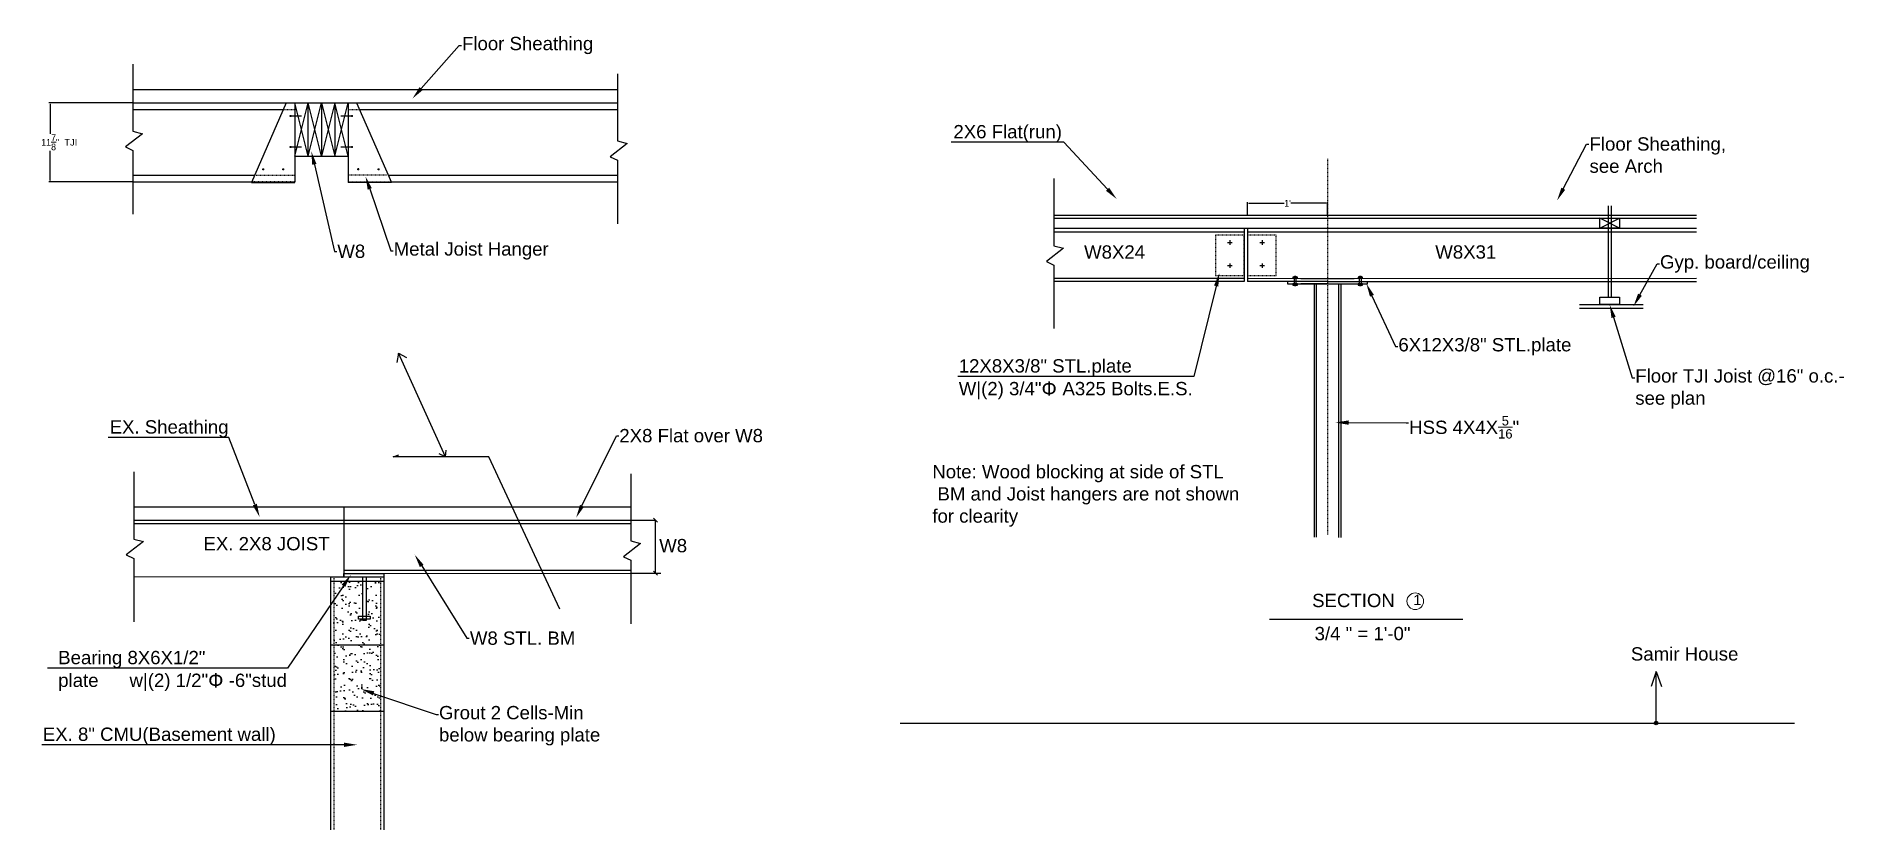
# Model space of a CAD drawing. Header units: inches. Extents: x -626 to 494, y -342 to 350.
# Drawn here: x -496.9 to -225.3, y -341.8 to -222.5 of the extents above; entities that cross this region are included whole.
import ezdxf
from ezdxf import colors
from ezdxf.entities.mleader import LeaderData, LeaderLine
from ezdxf.math import Vec2, Vec3

# ---------------------------------------------------------------- set-up
doc = ezdxf.new("R2010")
doc.units = ezdxf.units.IN
doc.header["$MEASUREMENT"] = 0
doc.linetypes.add('ACAD_ISO03W100', pattern=[30, 12, -18])
doc.layers.add('S-Text', color=3, linetype='Continuous', lineweight=0)
doc.styles.add('(FE) ARIAL 1-4', font='arial.ttf', dxfattribs={"height": 4.5})
doc.styles.add('ADESK1', font='BKANT.TTF')
doc.dimstyles.get("Standard").update_dxf_attribs({"dimtxt": 1, "dimasz": 0.18, "dimexe": 0.18, "dimexo": 0.0625, "dimgap": 0.09, "dimtad": 0, "dimtih": 1, "dimtoh": 1, "dimdec": 4, "dimzin": 0, "dimdsep": 46, "dimtxsty": 'ADESK1', "dimcen": 0.09, "dimadec": 0, "dimazin": 0, "dimtfac": 1, "dimtdec": 4, "dimtofl": 0, "dimtmove": 0, "dimatfit": 3, "dimfxl": 1, "dimtolj": 1, "dimtzin": 0, "dimarcsym": 0})

msp = doc.modelspace()

# ---------------------------------------------------------------- texts
at = {"layer": 'S-Text', "ltscale": 48, "attachment_point": 1, "style": '(FE) ARIAL 1-4'}
for s, width, gutter_width, heights, insert, char_height in [('TJI', 0.72026823, 1, [0], (-492.637687, -237.946008), 1), ('W8X24', 10.27259463, 1, [0], (-339.429634, -253.936834), 2), ('W8X31', 10.27259463, 1, [0], (-286.665933, -253.936834), 2), ('Note: Wood blocking at side of STL\\P BM and Joist hangers are not shown \\Pfor clearity', 52.22506468, 1, [20.964908], (-362.231424, -286.943643), 2), ('EX. 2X8 JOIST', 25.39375182, 1, [0], (-471.728458, -297.766342), 2), ('W8', 1.39505569, 1, [0], (-403.264442, -298.062089), 2), ('SECTION\\~', 25.39375182, 1, [0], (-305.166369, -306.302592), 2), ('1', 2.47243417, 5.346163, [0], (-289.964596, -306.451915), 1.539695), ('3/4 " = 1\'-0"', 25.39375182, 1, [0], (-304.789882, -311.269182), 2), ('Samir House', 25.39375182, 1, [0], (-257.270974, -314.329026), 2)]:
    msp.add_mtext_dynamic_manual_height_columns(s, width=width, gutter_width=gutter_width, heights=heights, dxfattribs=dict(at, insert=insert, char_height=char_height))

# ---------------------------------------------------------------- blocks, each defined once
blk = doc.blocks.new('*D28')
at = {"layer": 'Defpoints', "color": 0, "ltscale": 48, "transparency": 16777216}
for p in [(-482.24, -232.52), (-494.77, -244.39), (-482.36, -244.39)]:
    blk.add_point(p, dxfattribs=at)
at = {"layer": 'S-Text', "color": 0, "lineweight": -2, "ltscale": 48, "transparency": 16777216}
for p, q in [((-482.3, -232.52), (-494.95, -232.52)), ((-494.77, -232.7), (-494.77, -237.18)), ((-494.77, -244.21), (-494.77, -239.73)), ((-482.42, -244.39), (-494.95, -244.39))]:
    blk.add_line(p, q, dxfattribs=at)
at = {"layer": 'S-Text', "color": 0, "ltscale": 48, "transparency": 16777216}
for points in [[(-494.8, -232.7), (-494.74, -232.7), (-494.77, -232.52)], [(-494.8, -244.21), (-494.74, -244.21), (-494.77, -244.39)]]:
    blk.add_solid(points, dxfattribs=at)
at = {"layer": 'S-Text', "color": 0, "ltscale": 48, "transparency": 16777216, "insert": (-494.77, -238.45), "char_height": 1, "attachment_point": 5, "style": 'ADESK1'}
blk.add_mtext('\\A1;11{\\H1x;\\S7/8;}"', dxfattribs=at)
blk = doc.blocks.new('*D37')
at = {"color": 0, "lineweight": -2, "transparency": 16777216}
for p, q in [((-314.87, -249.32), (-314.87, -247.43)), ((-314.69, -247.61), (-309.39, -247.61)), ((-303.05, -247.61), (-308.35, -247.61)), ((-302.87, -249.32), (-302.87, -247.43))]:
    blk.add_line(p, q, dxfattribs=at)
at = {"color": 0, "transparency": 16777216}
for points in [[(-314.69, -247.58), (-314.69, -247.64), (-314.87, -247.61)], [(-303.05, -247.58), (-303.05, -247.64), (-302.87, -247.61)]]:
    blk.add_solid(points, dxfattribs=at)
at = {"layer": 'Defpoints', "color": 0, "transparency": 16777216}
for p in [(-314.87, -247.61), (-314.87, -249.38), (-302.87, -249.38)]:
    blk.add_point(p, dxfattribs=at)
at = {"color": 0, "transparency": 16777216, "insert": (-308.87, -247.61), "char_height": 1, "attachment_point": 5, "style": 'ADESK1'}
blk.add_mtext("\\A1;1'", dxfattribs=at)

# ---------------------------------------------------------------- dimensions: what is measured, and where the dimension line sits
dim = msp.add_linear_dim(base=(-314.870661, -247.61057), p1=(-302.870661, -249.377818), p2=(-314.870661, -249.377818), dimstyle='Standard', override={"dimlunit": 4})
dim.commit()
dim.dimension.update_dxf_attribs({"geometry": '*D37', "text_midpoint": (-308.870661, -247.61057)})
at = {"layer": 'S-Text', "ltscale": 48}
dim = msp.add_linear_dim(base=(-494.770541, -244.392212), p1=(-482.241916, -232.517212), p2=(-482.359419, -244.392212), angle=90, dimstyle='Standard', override={"dimlunit": 4}, dxfattribs=at)
dim.commit()
dim.dimension.update_dxf_attribs({"geometry": '*D28', "text_midpoint": (-494.770541, -238.454712)})

# ---------------------------------------------------------------- hatches: boundary and pattern name
h = msp.add_hatch()
h.set_pattern_fill('AR-SAND', color=256)
h.paths.add_polyline_path([(-445.136935, -304.394113), (-447.220745, -304.394113), (-447.220745, -309.634943), (-446.699689, -309.634943), (-446.699689, -310.106547), (-447.220745, -310.106547), (-447.220745, -310.273761), (-447.848413, -310.273761), (-447.848413, -310.106547), (-448.425249, -310.106547), (-448.425249, -309.634943), (-447.848413, -309.634943), (-447.848413, -304.394113), (-452.136935, -304.394113), (-452.136935, -313.950935), (-445.136935, -313.950935)])
h.paths.add_polyline_path([(-445.136935, -313.950935), (-452.136935, -313.950935), (-452.136935, -323.929778), (-445.136935, -323.929778)])
h = msp.add_hatch(color=256)
h.dxf.hatch_style = 1
h.paths.add_polyline_path([(-253.490117, -325.448599, 0.4142135624), (-253.755275, -325.713757), (-253.490117, -325.713757)])
h.paths.add_polyline_path([(-253.490117, -325.448599), (-253.490117, -325.713757), (-253.224959, -325.713757, 0.4142135624)])
h.paths.add_polyline_path([(-253.224959, -325.713757), (-253.490117, -325.713757), (-253.755275, -325.713757, 1)])

# ---------------------------------------------------------------- linework, layer by layer
at = {"color": 1}
for p, q in [((-482.359419, -226.690426), (-482.359419, -236.782811)), ((-482.359419, -230.517212), (-409.539914, -230.517212)), ((-409.539914, -228.152283), (-409.539914, -238.244668)), ((-482.359419, -232.517212), (-409.539914, -232.517212)), ((-482.359419, -232.517212), (-409.539914, -232.517212)), ((-482.359419, -232.517212), (-409.539914, -232.517212)), ((-482.359419, -232.517212), (-409.539914, -232.517212)), ((-482.359419, -232.517212), (-409.539914, -232.517212)), ((-482.359419, -233.531838), (-459.755128, -233.531838)), ((-459.313998, -232.517212), (-464.531247, -244.517212)), ((-458.031474, -232.517212), (-458.031474, -244.392212)), ((-458.031474, -232.517212), (-458.031474, -240.517212)), ((-456.028458, -240.517212), (-458.031474, -232.517212)), ((-458.031474, -240.517212), (-456.028458, -232.517212)), ((-456.028458, -240.517212), (-456.028458, -232.517212)), ((-454.019512, -240.517212), (-456.028458, -232.517212)), ((-456.028458, -240.517212), (-454.006336, -232.517212)), ((-451.997065, -232.517212), (-454.019703, -240.517212)), ((-454.006336, -232.517212), (-454.019512, -240.517212)), ((-454.006336, -232.517212), (-451.997065, -240.517212)), ((-451.997065, -232.517212), (-451.997065, -240.517212)), ((-451.997065, -240.517212), (-450.007931, -232.517212)), ((-450.007931, -240.517212), (-451.997065, -232.517212)), ((-450.007931, -232.517212), (-450.007931, -244.517228)), ((-448.725407, -232.517212), (-443.508158, -244.517212)), ((-448.284277, -233.531838), (-409.539914, -233.531838)), ((-458.80652, -234.48384), (-458.530793, -234.48384)), ((-458.67486, -234.355083), (-458.67486, -234.610599)), ((-458.530793, -234.48384), (-457.030146, -234.48384)), ((-451.09604, -234.485058), (-449.595394, -234.485058)), ((-449.595394, -234.48384), (-449.319667, -234.48384)), ((-449.463734, -234.355083), (-449.463734, -234.610599)), ((-480.897346, -237.16686), (-483.474568, -239.154945)), ((-482.359419, -236.782811), (-480.897346, -237.16686)), ((-408.077841, -238.628717), (-410.655063, -240.616801)), ((-409.539914, -238.244668), (-408.077841, -238.628717)), ((-483.474568, -239.154945), (-482.359419, -239.697153)), ((-482.359419, -239.697153), (-482.359419, -249.230826)), ((-458.80652, -239.143122), (-458.530793, -239.143122)), ((-458.67486, -239.014365), (-458.67486, -239.269881)), ((-458.530793, -239.143122), (-457.030146, -239.143122)), ((-458.031474, -240.517212), (-450.007931, -240.517212)), ((-451.09604, -239.143122), (-449.595394, -239.143122)), ((-449.595394, -239.143122), (-449.319667, -239.143122)), ((-449.463734, -239.014365), (-449.463734, -239.269881)), ((-410.655063, -240.616801), (-409.539914, -241.15901)), ((-409.539914, -241.15901), (-409.539914, -250.692683)), ((-482.359419, -243.377586), (-464.035771, -243.377586)), ((-482.359419, -244.392212), (-464.476901, -244.392212)), ((-462.9082, -242.494506), (-462.632473, -242.494506)), ((-462.77654, -242.365749), (-462.77654, -242.621265)), ((-459.905366, -242.494506), (-459.629638, -242.494506)), ((-459.773705, -242.365749), (-459.773705, -242.621265)), ((-458.031905, -244.517212), (-458.031905, -244.392212)), ((-448.643224, -242.49261), (-448.367497, -242.49261)), ((-448.511564, -242.363854), (-448.511564, -242.61937)), ((-445.576382, -242.494944), (-445.300655, -242.494944)), ((-445.444722, -242.366187), (-445.444722, -242.621703)), ((-444.003634, -243.377586), (-409.539914, -243.377586)), ((-443.562505, -244.392212), (-409.539914, -244.392212)), ((-343.983979, -243.903898), (-343.983979, -253.996283)), ((-464.531247, -244.517212), (-458.031905, -244.517212)), ((-443.508158, -244.517212), (-450.008648, -244.517212)), ((-343.983979, -249.377818), (-247.397837, -249.377818)), ((-343.983979, -249.877818), (-247.397837, -249.877818)), ((-343.983979, -251.377818), (-247.397837, -251.377818)), ((-343.983979, -251.377818), (-247.397837, -251.377818)), ((-343.983979, -251.377818), (-247.397837, -251.377818)), ((-343.983979, -251.377818), (-247.397837, -251.377818)), ((-343.983979, -251.377818), (-247.397837, -251.377818)), ((-343.983979, -251.892444), (-315.370181, -251.892444)), ((-315.370181, -251.377818), (-315.370181, -259.368935)), ((-314.873342, -251.377818), (-314.873342, -259.368935)), ((-314.873342, -251.892444), (-247.397837, -251.892444)), ((-342.521906, -254.380332), (-345.099127, -256.368416)), ((-343.983979, -253.996283), (-342.521906, -254.380332)), ((-317.8645, -253.508359), (-317.201768, -253.508359)), ((-317.533134, -253.176993), (-317.533134, -253.839725)), ((-313.008377, -253.508359), (-312.345645, -253.508359)), ((-312.677011, -253.176993), (-312.677011, -253.839725)), ((-345.099127, -256.368416), (-343.983979, -256.910624)), ((-343.983979, -256.910624), (-343.983979, -266.444298)), ((-317.8645, -256.974816), (-317.201768, -256.974816)), ((-317.533134, -256.64345), (-317.533134, -257.306181)), ((-313.008377, -256.974816), (-312.345645, -256.974816)), ((-312.677011, -256.64345), (-312.677011, -257.306181)), ((-343.983979, -258.886744), (-315.370181, -258.89227)), ((-315.370181, -259.368935), (-343.983979, -259.368935)), ((-314.873342, -258.892366), (-302.870661, -258.894684)), ((-302.870661, -259.368935), (-314.873342, -259.368935)), ((-308.872002, -259.368935), (-308.872002, -259.743935)), ((-308.872002, -259.743935), (-296.870683, -259.743935)), ((-302.871342, -259.743935), (-306.871342, -259.743935)), ((-306.870661, -258.894684), (-298.870661, -258.894684)), ((-302.870661, -259.743935), (-306.870661, -259.743935)), ((-302.871342, -259.743935), (-304.871342, -259.743935)), ((-304.871342, -259.743935), (-304.871342, -297.784946)), ((-304.558842, -259.743935), (-304.558842, -297.784946)), ((-302.870661, -258.894684), (-247.397837, -258.883561)), ((-302.870661, -259.368935), (-247.397837, -259.368935)), ((-302.870661, -259.743935), (-298.870661, -259.743935)), ((-301.183161, -259.743936), (-301.182952, -297.845847)), ((-300.870661, -259.743935), (-300.870452, -297.845845)), ((-296.870683, -259.743935), (-296.870661, -259.368935)), ((-442.431686, -270.115624), (-442.686145, -271.517349)), ((-435.375914, -285.704373), (-442.431686, -270.115624)), ((-442.431686, -270.115624), (-441.230292, -270.809196)), ((-435.375914, -285.704373), (-435.27716, -284.718116)), ((-443.257029, -285.704373), (-442.407341, -285.434557)), ((-428.868385, -285.704373), (-443.257029, -285.704373)), ((-435.375914, -285.704373), (-436.316028, -285.277032)), ((-418.174084, -308.629457), (-428.868385, -285.704373)), ((-482.215623, -287.986351), (-482.215623, -298.078735)), ((-407.526963, -288.261069), (-407.526963, -298.353453)), ((-482.215623, -293.223807), (-407.526963, -293.223807)), ((-450.636935, -293.223807), (-450.636935, -303.723807)), ((-482.215623, -295.223807), (-403.820557, -295.223807)), ((-482.215623, -295.724193), (-407.526963, -295.724193)), ((-403.502877, -295.522819), (-404.138238, -294.924795)), ((-403.821682, -303.21482), (-403.820557, -295.223807)), ((-480.75355, -298.462784), (-483.330771, -300.450869)), ((-482.215623, -298.078735), (-480.75355, -298.462784)), ((-406.06489, -298.737502), (-408.642111, -300.725587)), ((-407.526963, -298.353453), (-406.06489, -298.737502)), ((-483.330771, -300.450869), (-482.215623, -300.993077)), ((-482.215623, -300.993077), (-482.215623, -310.526751)), ((-408.642111, -300.725587), (-407.526963, -301.267795)), ((-407.526963, -301.267795), (-407.526963, -310.801469)), ((-482.215623, -303.717708), (-448.636935, -303.724193)), ((-452.636935, -303.724193), (-444.636935, -303.724193)), ((-452.636935, -303.724193), (-452.636935, -341.768252)), ((-450.636935, -302.72342), (-407.526963, -302.72342)), ((-450.636935, -303.723807), (-450.636935, -303.223807)), ((-450.636935, -303.223807), (-444.63751, -303.223807)), ((-448.636935, -303.223807), (-403.818287, -303.214819)), ((-447.848413, -303.724193), (-447.848413, -310.273761)), ((-447.220745, -310.273761), (-447.220745, -303.724193)), ((-444.63751, -303.223807), (-444.63751, -303.724193)), ((-444.636935, -303.724193), (-444.636935, -341.768252)), ((-407.526962, -303.21482), (-403.041485, -303.21482)), ((-403.504001, -303.513832), (-404.139362, -302.915808)), ((-452.636935, -304.394113), (-444.636935, -304.394113)), ((-447.848413, -310.273761), (-447.220745, -310.273761)), ((-452.636935, -313.950935), (-444.636935, -313.950935)), ((-452.636935, -323.929778), (-444.636935, -323.929778))]:
    msp.add_line(p, q, dxfattribs=at)
at = {"color": 1, "linetype": 'ACAD_ISO03W100', "ltscale": 0.001}
for p, q in [((-459.755128, -233.531838), (-458.031474, -233.531838)), ((-450.007931, -233.531838), (-448.284277, -233.531838)), ((-302.870661, -240.941402), (-302.870661, -297.365361)), ((-458.031905, -244.392212), (-464.476901, -244.392212)), ((-463.815965, -243.377586), (-458.031474, -243.377586)), ((-444.22344, -243.377586), (-450.007931, -243.377586)), ((-450.007931, -244.392212), (-443.562505, -244.392212)), ((-452.136935, -303.724193), (-452.136935, -341.768252)), ((-445.136935, -303.724193), (-445.136935, -341.768252))]:
    msp.add_line(p, q, dxfattribs=at)
for p, q in [((-260.696486, -248.008561), (-260.696486, -261.7372)), ((-260.245157, -248.008561), (-260.245157, -261.7372)), ((-258.966277, -251.377818), (-261.965968, -249.877818)), ((-261.965968, -251.377818), (-258.966277, -249.877818)), ((-265.014049, -262.842555), (-255.430114, -262.842555)), ((-265.014049, -263.357181), (-255.430114, -263.357181)), ((-311.57558, -310.094074), (-282.540791, -310.094074)), ((-253.490117, -317.98587), (-254.253291, -320.232682)), ((-253.490117, -325.713757), (-253.490117, -317.98587)), ((-253.490117, -317.98587), (-252.696745, -320.215581)), ((-367.048974, -325.713757), (-232.716609, -325.713757))]:
    msp.add_line(p, q)
for points in [[(-315.370181, -252.411182), (-319.679216, -252.411182), (-319.679216, -258.46123), (-315.370181, -258.46123)], [(-310.566721, -252.41436), (-314.873342, -252.410319), (-314.873342, -258.457649), (-310.571777, -258.463996)]]:
    msp.add_lwpolyline(points, close=True, dxfattribs=at)
for points in [[(-261.965968, -249.877818), (-258.966277, -249.877818), (-258.966277, -251.377818), (-261.965968, -251.377818)], [(-261.965968, -261.7372), (-258.966277, -261.7372), (-258.966277, -262.842555), (-261.965968, -262.842555)]]:
    msp.add_lwpolyline(points, close=True)
at = {"color": 1}
for points in [[(-308.052585, -259.900867), (-307.384091, -259.900867), (-307.384035, -259.743974), (-308.052584, -259.743916)], [(-308.052414, -258.893725), (-307.38392, -258.893725), (-307.383865, -258.736833), (-308.052414, -258.736774)], [(-307.836701, -258.567008), (-307.602066, -258.567008), (-307.602066, -260.037942), (-307.836701, -260.037787)], [(-298.268042, -259.900848), (-297.599548, -259.900848), (-297.599493, -259.743955), (-298.268042, -259.743897)], [(-298.267872, -258.893613), (-297.599378, -258.893613), (-297.599323, -258.73672), (-298.267872, -258.736661)], [(-298.052159, -258.566895), (-297.817523, -258.566895), (-297.817523, -260.037829), (-298.052159, -260.037674)], [(-448.425249, -309.634943), (-446.699689, -309.634943), (-446.699689, -310.106547), (-448.425249, -310.106547)]]:
    msp.add_lwpolyline(points, close=True, dxfattribs=at)
msp.add_circle((-253.490117, -325.713757), 0.265158)
at = {"layer": 'S-Text'}
msp.add_circle((-289.6725, -307.414476), 1.247153, dxfattribs=at)

msp.set_redraw_order([(e.dxf.handle, doc.entitydb.next_handle()) for e in msp.query("TEXT MTEXT ATTDEF DIMENSION ARC_DIMENSION")])  # texts and dimensions are drawn at this point

# ---------------------------------------------------------------- leaders
at = {"layer": 'S-Text', "ltscale": 48}
ml = msp.add_multileader_mtext('Standard', dxfattribs=at)
ml.set_content('Floor Sheathing', color=256, style='(FE) ARIAL 1-4')
ml.set_leader_properties()
ml.build(insert=Vec2(0, 0))
ml.multileader.update_dxf_attribs({"text_right_attachment_type": 6, "dogleg_length": 0.36, "arrow_head_size": 2})
ctx = ml.context
ctx.base_point, ctx.char_height, ctx.arrow_head_size, ctx.landing_gap_size, ctx.plane_origin = Vec3(-432.981972, -223.902919), 2, 2, 0.09, Vec3(-439.706437, -231.216719)
ctx.right_attachment = 6
notes = []
notes.append((ctx, [(0, (1, 1, 0), (-433.341972, -223.902919), (1, 0), 0.36, [(0, [(-440.339489, -231.87695)], 0, [])])]))
ctx.mtext.insert, ctx.mtext.flow_direction = Vec3(-432.891972, -222.608921), 5
ml = msp.add_multileader_mtext('Standard', dxfattribs=at)
ml.set_content('2X6 Flat(run)', color=256, style='(FE) ARIAL 1-4')
ml.set_leader_properties()
ml.build(insert=Vec2(0, 0))
ml.multileader.update_dxf_attribs({"text_right_attachment_type": 6, "dogleg_length": 0.36, "arrow_head_size": 2})
ctx = ml.context
ctx.base_point, ctx.char_height, ctx.arrow_head_size, ctx.landing_gap_size, ctx.plane_origin = Vec3(-359.15322, -237.149614), 2, 2, 0.09, Vec3(-334.535375, -246.975084)
ctx.right_attachment = 6
notes.append((ctx, [(0, (1, 1, 0), (-342.491801, -238.443611), (-1, 0), 0.36, [(0, [(-334.535375, -246.975084)], 0, [])])]))
ctx.mtext.insert, ctx.mtext.flow_direction = Vec3(-359.06322, -235.855616), 5
ml = msp.add_multileader_mtext('Standard', dxfattribs=at)
ml.set_content('Floor Sheathing,\\Psee Arch', color=256, style='(FE) ARIAL 1-4')
ml.set_leader_properties()
ml.build(insert=Vec2(0, 0))
ml.multileader.update_dxf_attribs({"text_right_attachment_type": 6, "dogleg_length": 0.36, "arrow_head_size": 2})
ctx = ml.context
ctx.base_point, ctx.char_height, ctx.arrow_head_size, ctx.landing_gap_size, ctx.plane_origin = Vec3(-263.579625, -238.719419), 2, 2, 0.09, Vec3(-267.727604, -246.540126)
ctx.right_attachment = 6
notes.append((ctx, [(0, (1, 1, 0), (-263.939625, -238.719419), (1, 0), 0.36, [(0, [(-268.360656, -247.200357)], 0, [])])]))
ctx.mtext.insert, ctx.mtext.flow_direction = Vec3(-263.489625, -237.703048), 5
ml = msp.add_multileader_mtext('Standard', dxfattribs=at)
ml.set_content('W8', color=256, style='(FE) ARIAL 1-4')
ml.set_leader_properties()
ml.build(insert=Vec2(0, 0))
ml.multileader.update_dxf_attribs({"text_right_attachment_type": 6, "dogleg_length": 0.36, "arrow_head_size": 2})
ctx = ml.context
ctx.base_point, ctx.char_height, ctx.arrow_head_size, ctx.landing_gap_size, ctx.plane_origin = Vec3(-451.714698, -254.844486), 2, 2, 0.09, Vec3(-455.528494, -240.906387)
ctx.right_attachment = 6
notes.append((ctx, [(0, (1, 1, 0), (-452.074698, -254.844486), (1, 0), 0.36, [(0, [(-455.528494, -239.821777)], 0, [])])]))
ctx.mtext.insert, ctx.mtext.flow_direction = Vec3(-451.624698, -253.827433), 5
ml = msp.add_multileader_mtext('Standard', dxfattribs=at)
ml.set_content('Metal Joist Hanger', color=256, style='(FE) ARIAL 1-4')
ml.set_leader_properties()
ml.build(insert=Vec2(0, 0))
ml.multileader.update_dxf_attribs({"text_right_attachment_type": 6, "dogleg_length": 0.36, "arrow_head_size": 2})
ctx = ml.context
ctx.base_point, ctx.char_height, ctx.arrow_head_size, ctx.landing_gap_size, ctx.plane_origin = Vec3(-443.246479, -254.772967), 2, 2, 0.09, Vec3(-447.39369, -243.570384)
ctx.right_attachment = 6
notes.append((ctx, [(0, (1, 1, 0), (-443.606479, -254.772967), (1, 0), 0.36, [(0, [(-447.39369, -243.570384)], 0, [])])]))
ctx.mtext.insert, ctx.mtext.flow_direction = Vec3(-443.156479, -253.478969), 5
ml = msp.add_multileader_mtext('Standard', dxfattribs=at)
ml.set_content('Gyp. board/ceiling', color=256, style='(FE) ARIAL 1-4')
ml.set_leader_properties()
ml.build(insert=Vec2(0, 0))
ml.multileader.update_dxf_attribs({"text_right_attachment_type": 6, "dogleg_length": 0.36, "arrow_head_size": 2})
ctx = ml.context
ctx.base_point, ctx.char_height, ctx.arrow_head_size, ctx.landing_gap_size, ctx.plane_origin = Vec3(-252.988399, -256.722605), 2, 2, 0.09, Vec3(-256.879513, -263.099676)
ctx.right_attachment = 6
notes.append((ctx, [(0, (1, 1, 0), (-253.348399, -256.722605), (1, 0), 0.36, [(0, [(-256.879513, -263.099676)], 0, [])])]))
ctx.mtext.insert, ctx.mtext.flow_direction = Vec3(-252.898399, -255.428608), 5
ml = msp.add_multileader_mtext('Standard', dxfattribs=at)
ml.set_content('\\A1;12X8X3/8" STL.plate\\PW|(2) 3/4"{\\A0;\\H1.08333x;Փ }A325 Bolts.E.S.', color=256, style='(FE) ARIAL 1-4')
ml.set_leader_properties()
ml.build(insert=Vec2(0, 0))
ml.multileader.update_dxf_attribs({"text_right_attachment_type": 6, "dogleg_length": 0.36, "arrow_head_size": 2})
ctx = ml.context
ctx.base_point, ctx.char_height, ctx.arrow_head_size, ctx.landing_gap_size, ctx.plane_origin = Vec3(-358.350921, -272.342673), 2, 2, 0.09, Vec3(-303.830171, -260.271042)
ctx.right_attachment = 6
notes.append((ctx, [(0, (1, 1, 0), (-322.942695, -273.63667), (-1, 0), 0.36, [(0, [(-319.104954, -258.11438)], 0, [])])]))
ctx.mtext.insert, ctx.mtext.flow_direction = Vec3(-358.260921, -271.048676), 5
ml = msp.add_multileader_mtext('Standard', dxfattribs=at)
ml.set_content('\\A1;6X12X3/8" STL.plate', color=256, style='(FE) ARIAL 1-4')
ml.set_leader_properties()
ml.build(insert=Vec2(0, 0))
ml.multileader.update_dxf_attribs({"text_right_attachment_type": 6, "dogleg_length": 0.36, "arrow_head_size": 2})
ctx = ml.context
ctx.base_point, ctx.char_height, ctx.arrow_head_size, ctx.landing_gap_size, ctx.plane_origin = Vec3(-292.299186, -269.147938), 2, 2, 0.09, Vec3(-294.238511, -256.582181)
ctx.right_attachment = 6
notes.append((ctx, [(0, (1, 1, 0), (-292.659186, -269.147938), (1, 0), 0.36, [(0, [(-297.01141, -259.704483)], 0, [])])]))
ctx.mtext.insert, ctx.mtext.flow_direction = Vec3(-292.209186, -267.870312), 5
ml = msp.add_multileader_mtext('Standard', dxfattribs=at)
ml.set_content('Floor TJI Joist @16" o.c.-\\Psee plan', color=256, style='(FE) ARIAL 1-4')
ml.set_leader_properties()
ml.build(insert=Vec2(0, 0))
ml.multileader.update_dxf_attribs({"text_right_attachment_type": 6, "dogleg_length": 0.36, "arrow_head_size": 2})
ctx = ml.context
ctx.base_point, ctx.char_height, ctx.arrow_head_size, ctx.landing_gap_size, ctx.plane_origin = Vec3(-256.707849, -273.826965), 2, 2, 0.09, Vec3(-260.466123, -262.842555)
ctx.right_attachment = 6
notes.append((ctx, [(0, (1, 1, 0), (-257.067849, -273.826965), (1, 0), 0.36, [(0, [(-260.466123, -262.842555)], 0, [])])]))
ctx.mtext.insert, ctx.mtext.flow_direction = Vec3(-256.617849, -272.549339), 5
ml = msp.add_multileader_mtext('Standard', dxfattribs=at)
ml.set_content('\\A1;HSS 4X4X{\\H0.7x;\\S5/16;}"', color=256, style='(FE) ARIAL 1-4')
ml.set_leader_properties()
ml.build(insert=Vec2(0, 0))
ml.multileader.update_dxf_attribs({"text_right_attachment_type": 6, "dogleg_length": 0.36, "arrow_head_size": 2})
ctx = ml.context
ctx.base_point, ctx.char_height, ctx.arrow_head_size, ctx.landing_gap_size, ctx.plane_origin = Vec3(-290.673187, -280.619922), 2, 2, 0.09, Vec3(-302.304124, -276.782651)
ctx.right_attachment = 6
notes.append((ctx, [(0, (1, 1, 0), (-291.033187, -280.619922), (1, 0), 0.36, [(0, [(-301.673624, -280.560803)], 0, [])])]))
ctx.mtext.insert, ctx.mtext.width, ctx.mtext.defined_height, ctx.mtext.flow_direction = Vec3(-290.583187, -279.602869), 17.3486743, 9.492811, 5
ml = msp.add_multileader_mtext('Standard', dxfattribs=at)
ml.set_content('EX. Sheathing', color=256, style='(FE) ARIAL 1-4')
ml.set_leader_properties()
ml.build(insert=Vec2(0, 0))
ml.multileader.update_dxf_attribs({"text_right_attachment_type": 6, "dogleg_length": 0.36, "arrow_head_size": 2})
ctx = ml.context
ctx.base_point, ctx.char_height, ctx.arrow_head_size, ctx.landing_gap_size, ctx.plane_origin = Vec3(-485.922215, -281.514538), 2, 2, 0.09, Vec3(-480.30165, -290.804593)
ctx.right_attachment = 6
notes.append((ctx, [(0, (1, 1, 0), (-467.926553, -282.808535), (-1, 0), 0.36, [(0, [(-463.297276, -294.759698)], 0, [])])]))
ctx.mtext.insert, ctx.mtext.flow_direction = Vec3(-485.832215, -280.220541), 5
ml = msp.add_multileader_mtext('Standard', dxfattribs=at)
ml.set_content('2X8 Flat over W8', color=256, style='(FE) ARIAL 1-4')
ml.set_leader_properties()
ml.build(insert=Vec2(0, 0))
ml.multileader.update_dxf_attribs({"text_right_attachment_type": 6, "dogleg_length": 0.36, "arrow_head_size": 2})
ctx = ml.context
ctx.base_point, ctx.char_height, ctx.arrow_head_size, ctx.landing_gap_size, ctx.plane_origin = Vec3(-409.345899, -282.548928), 2, 2, 0.09, Vec3(-413.493879, -290.369635)
ctx.right_attachment = 6
notes.append((ctx, [(0, (1, 1, 0), (-409.705899, -282.548928), (1, 0), 0.36, [(0, [(-415.746766, -294.869563)], 0, [])])]))
ctx.mtext.insert, ctx.mtext.flow_direction = Vec3(-409.255899, -281.531875), 5
ml = msp.add_multileader_mtext('Standard', dxfattribs=at)
ml.set_content('W8 STL. BM', color=256, style='(FE) ARIAL 1-4')
ml.set_leader_properties()
ml.build(insert=Vec2(0, 0))
ml.multileader.update_dxf_attribs({"text_right_attachment_type": 6, "dogleg_length": 0.36, "arrow_head_size": 2})
ctx = ml.context
ctx.base_point, ctx.char_height, ctx.arrow_head_size, ctx.landing_gap_size, ctx.plane_origin = Vec3(-431.799119, -312.977447), 2, 2, 0.09, Vec3(-440.004786, -300.411689)
ctx.right_attachment = 6
notes.append((ctx, [(0, (1, 1, 0), (-432.159119, -312.977447), (1, 0), 0.36, [(0, [(-440.004786, -300.411689)], 0, [])])]))
ctx.mtext.insert, ctx.mtext.flow_direction = Vec3(-431.709119, -311.960394), 5
ml = msp.add_multileader_mtext('Standard', dxfattribs=at)
ml.set_content('\\A1;Bearing 8X6X1/2"\\Pplate      w|(2) 1/2"{\\A0;\\H1.08333x;Փ} -6"stud', color=256, style='(FE) ARIAL 1-4')
ml.set_leader_properties()
ml.build(insert=Vec2(0, 0))
ml.multileader.update_dxf_attribs({"text_right_attachment_type": 6, "dogleg_length": 0.36, "arrow_head_size": 2})
ctx = ml.context
ctx.base_point, ctx.char_height, ctx.arrow_head_size, ctx.landing_gap_size, ctx.plane_origin = Vec3(-493.650851, -316.172182), 2, 2, 0.09, Vec3(-449.596446, -304.10055)
ctx.right_attachment = 6
notes.append((ctx, [(0, (1, 1, 0), (-459.131322, -317.466179), (-1, 0), 0.36, [(0, [(-449.596446, -303.444301)], 0, [])])]))
ctx.mtext.insert, ctx.mtext.width, ctx.mtext.flow_direction = Vec3(-493.560851, -314.878184), 36.32481916, 5
ml = msp.add_multileader_mtext('Standard', dxfattribs=at)
ml.set_content('Grout 2 Cells-Min\\Pbelow bearing plate', color=256, style='(FE) ARIAL 1-4')
ml.set_leader_properties()
ml.build(insert=Vec2(0, 0))
ml.multileader.update_dxf_attribs({"text_right_attachment_type": 6, "dogleg_length": 0.36, "arrow_head_size": 2})
ctx = ml.context
ctx.base_point, ctx.char_height, ctx.arrow_head_size, ctx.landing_gap_size, ctx.plane_origin = Vec3(-436.439462, -324.44943), 2, 2, 0.09, Vec3(-448.070399, -320.612159)
ctx.right_attachment = 6
notes.append((ctx, [(0, (1, 1, 0), (-436.799462, -324.44943), (1, 0), 0.36, [(0, [(-448.070399, -320.612159)], 0, [])])]))
ctx.mtext.insert, ctx.mtext.width, ctx.mtext.defined_height, ctx.mtext.flow_direction = Vec3(-436.349462, -323.155433), 37.84005599, 9.492811, 5
ml = msp.add_multileader_mtext('Standard', dxfattribs=at)
ml.set_content('EX. 8" CMU(Basement wall)', color=256, style='(FE) ARIAL 1-4')
ml.set_leader_properties()
ml.build(insert=Vec2(0, 0))
ml.multileader.update_dxf_attribs({"text_right_attachment_type": 6, "dogleg_length": 0.36, "arrow_head_size": 2})
ctx = ml.context
ctx.base_point, ctx.char_height, ctx.arrow_head_size, ctx.landing_gap_size, ctx.plane_origin = Vec3(-495.958233, -327.691606), 2, 2, 0.09, Vec3(-448.644861, -328.985604)
ctx.right_attachment = 6
notes.append((ctx, [(0, (1, 1, 0), (-460.745655, -328.985604), (-1, 0), 0.36, [(0, [(-448.644861, -328.985604)], 0, [])])]))
ctx.mtext.insert, ctx.mtext.flow_direction = Vec3(-495.868233, -326.397609), 5
for ctx, leaders in notes:
    for number, flags, end, landing, length, lines in leaders:
        leader = LeaderData()
        leader.index, (leader.has_last_leader_line, leader.has_dogleg_vector, leader.attachment_direction) = number, flags
        leader.last_leader_point, leader.dogleg_vector, leader.dogleg_length = Vec3(end), Vec3(landing), length
        for number, points, colour, breaks in lines:
            line = LeaderLine()
            line.index, line.vertices, line.color, line.breaks = number, Vec3.list(points), colors.encode_raw_color(colour), breaks
            leader.lines.append(line)
        ctx.leaders.append(leader)

doc.saveas('drawing.dxf')
